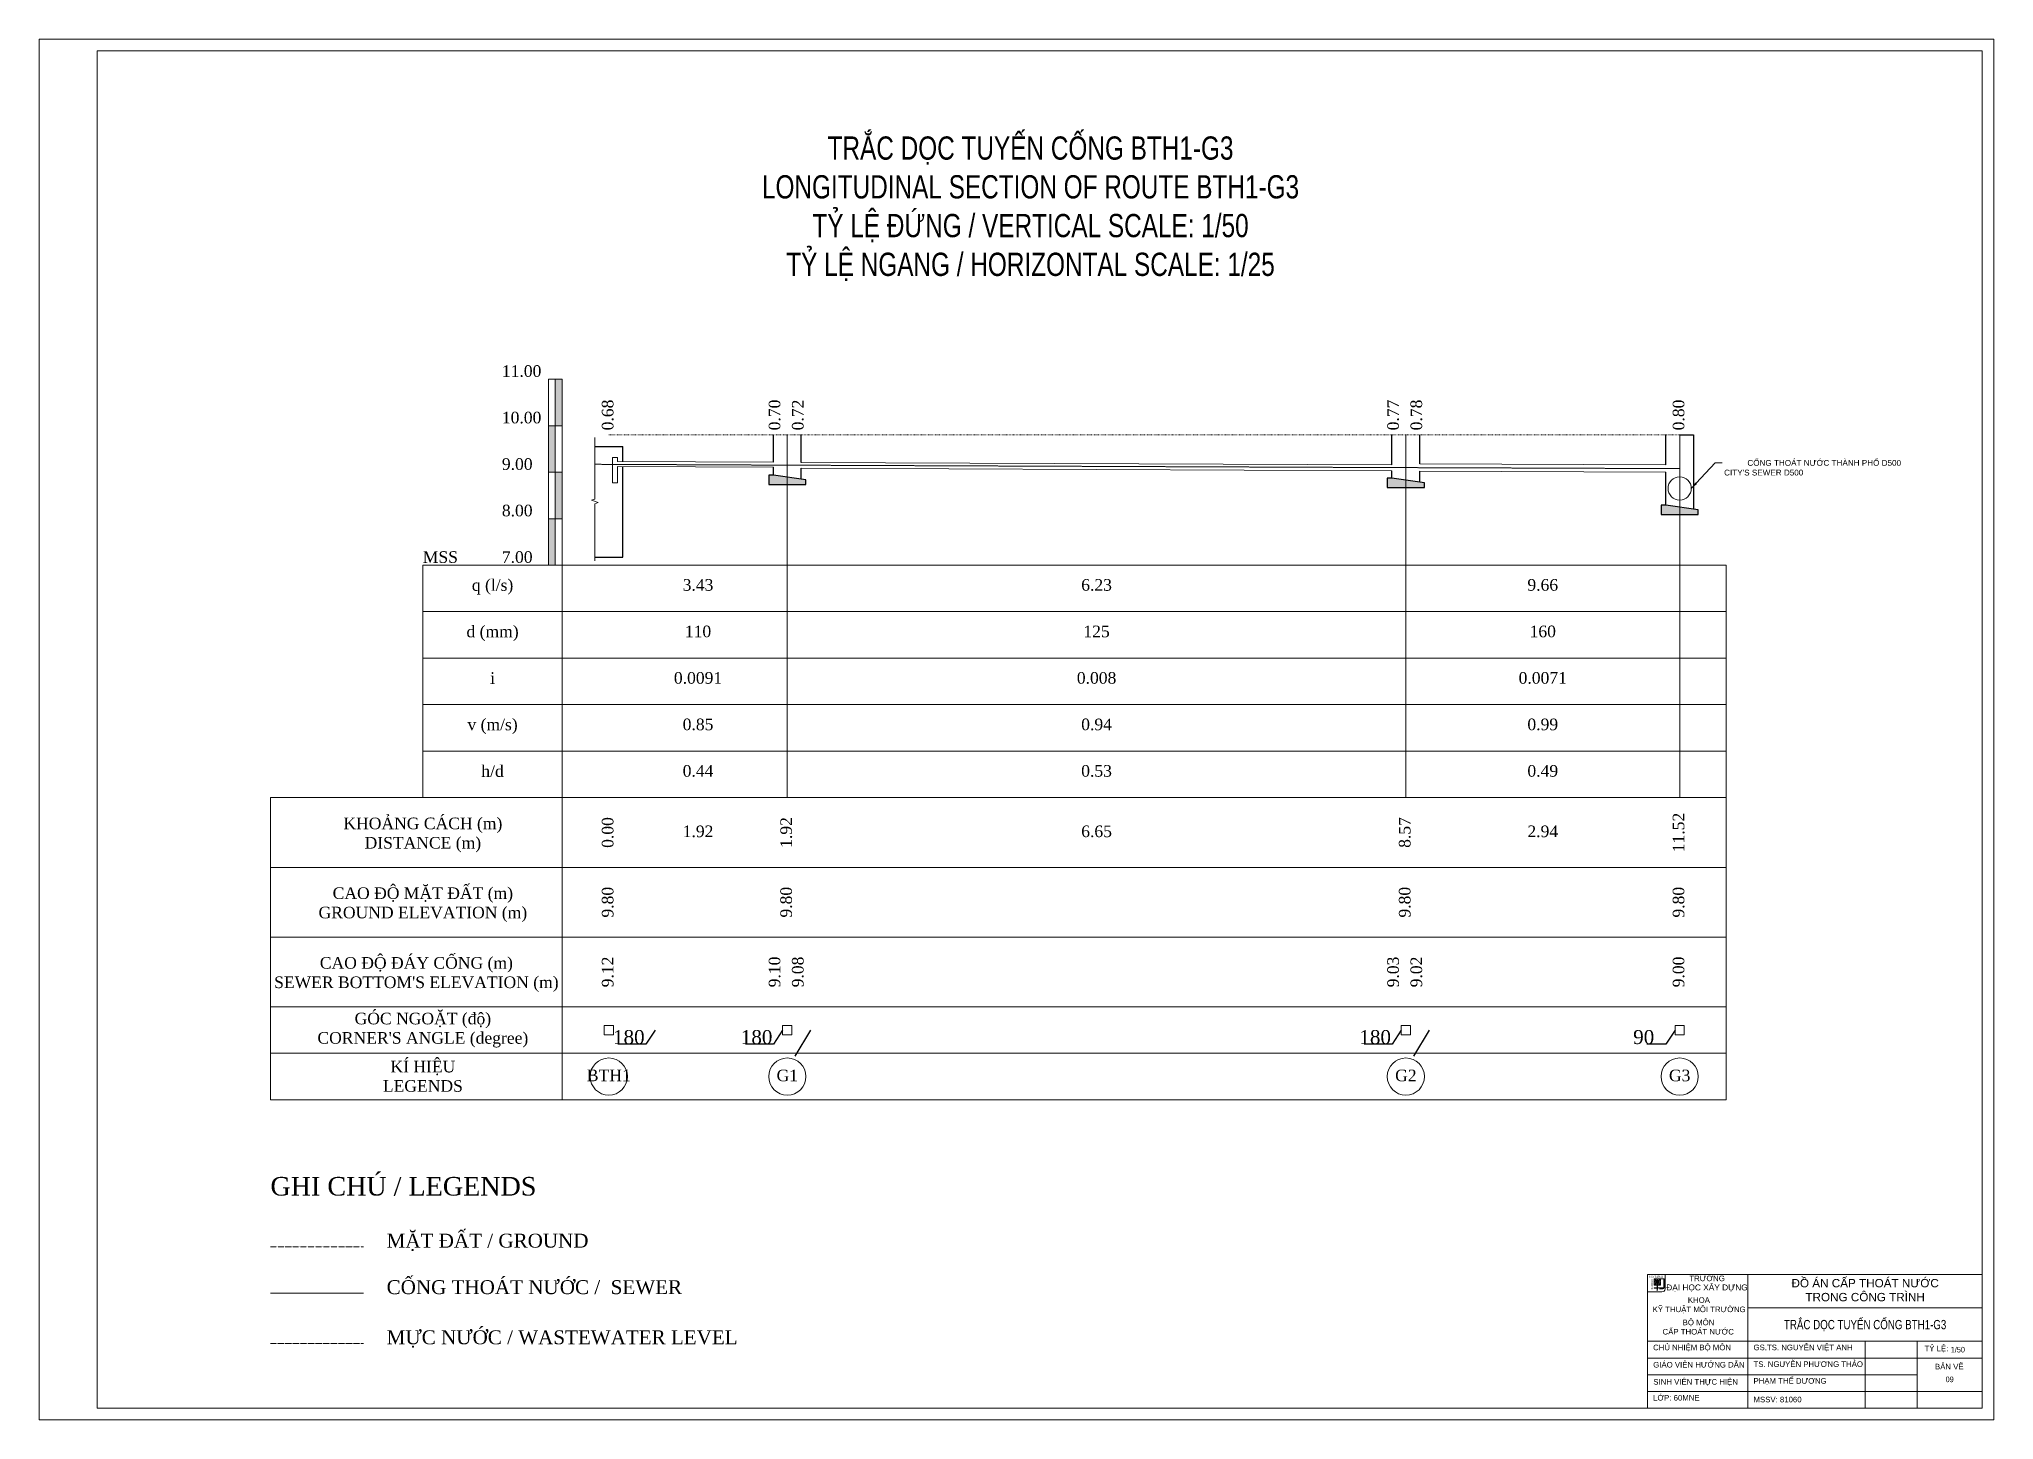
# Model space of a CAD drawing. Header units: millimetres. Extents: x -819040 to 60987, y -269988 to 131461.
# Drawn here: x -104662 to -62612, y -227720 to -198020 of the extents above; entities that cross this region are included whole.
import ezdxf
from ezdxf.enums import TextEntityAlignment as Align

# ---------------------------------------------------------------- set-up
doc = ezdxf.new("R2010")
doc.units = ezdxf.units.MM
doc.linetypes.add('ACAD_ISO02W100', pattern=[15, 12, -3])
doc.linetypes.add('ACAD_ISO03W100', pattern=[30, 12, -18])
doc.layers.get('0').update_dxf_attribs({"lineweight": 9})
for name, color, linetype, lineweight in [('Chu So lieu', 101, 'Continuous', 9), ('Day cong', 1, 'Continuous', 9), ('Duong giong', 42, 'Continuous', 9), ('Duong mat nuoc', 131, 'ACAD_ISO02W100', 9), ('GHI CHU', 51, 'Continuous', 9), ('GHI CHU @ 50', 51, 'Continuous', 9), ('GIENG THAM', 92, 'Continuous', 30), ('KHUNG GIAY-A1', 7, 'Continuous', 9), ('KHUNG TEN', 7, 'Continuous', 9), ('KICH THUOC', 21, 'Continuous', 13), ('Mat dat', 46, 'ACAD_ISO03W100', 9), ('Table', 7, 'Continuous', 9), ('Thuoc ty le', 3, 'Continuous', 9)]:
    doc.layers.add(name, color=color, linetype=linetype, lineweight=lineweight)
doc.styles.add('ARIANH', font='VnArialH.TTF')
doc.styles.add('FlowHy text style', font='times.ttf', dxfattribs={"height": 2.5})
doc.styles.add('KICH THUOC', font='arial.ttf', dxfattribs={"width": 0.75})
doc.styles.get("Standard").update_dxf_attribs({"font": 'arial.ttf', "width": 0.75})
doc.styles.add('TCVN-10', font='arial.ttf', dxfattribs={"width": 0.75, "height": 10})
doc.dimstyles.new('ISO-25', dxfattribs={"dimtxt": 2.5, "dimasz": 2.5, "dimexe": 1.25, "dimexo": 0.625, "dimtad": 1, "dimtxsty": 'Standard', "dimcen": 2.5, "dimadec": 0, "dimazin": 0, "dimtfac": 1, "dimtmove": 0, "dimatfit": 3, "dimfxl": 1, "dimarcsym": 0})
doc.dimstyles.new('TCVN-2.5', dxfattribs={"dimtxt": 2.5, "dimasz": 1.2, "dimexe": 1.2, "dimexo": 0, "dimgap": 0.8, "dimtad": 1, "dimtoh": 1, "dimdec": 0, "dimzin": 0, "dimdsep": 46, "dimtxsty": 'KICH THUOC', "dimblk": 'ARCHTICK', "dimcen": 1.2, "dimdle": 1.2, "dimclrd": 31, "dimclre": 31, "dimclrt": 256, "dimadec": 0, "dimazin": 0, "dimtm": 1e-09, "dimtfac": 1, "dimtdec": 0, "dimtix": 1, "dimtofl": 0, "dimtmove": 0, "dimatfit": 2, "dimfxl": 7, "dimfxlon": 1, "dimtolj": 1, "dimtzin": 0, "dimlwd": -1, "dimlwe": -1, "dimarcsym": 1})

msp = doc.modelspace()

# ---------------------------------------------------------------- texts
at = {"layer": 'Chu So lieu', "style": 'FlowHy text style'}
for s, insert, char_height, width, attachment_point in [('11.00', (-94707.3, -205034.9), 250, 300, 1), ('10.00', (-94707.3, -206034.9), 250, 300, 1), ('9.00', (-94707.3, -207034.9), 250, 300, 1), ('8.00', (-94707.3, -208034.9), 250, 300, 1), ('MSS', (-96407.3, -209034.9), 250, 300, 1), ('7.00', (-94707.3, -209034.9), 250, 300, 1), ('q (l/s)', (-94907.3, -209802.5), 250, 3000, 5), ('3.43', (-90487.3, -209762.4), 250, 3840, 5), ('6.23', (-81914.3, -209762.4), 250, 13306, 5), ('9.66', (-72316.3, -209762.4), 250, 5890, 5), ('d (mm)', (-94907.3, -210802.5), 250, 3000, 5), ('110', (-90487.3, -210762), 250, 3840, 5), ('125', (-81914.3, -210762), 250, 13306, 5), ('160', (-72316.3, -210762), 250, 5890, 5), ('i', (-94907.3, -211763), 250, 3000, 5), ('0.0091', (-90487.3, -211762.4), 250, 3840, 5), ('0.008', (-81914.3, -211762.4), 250, 13306, 5), ('0.0071', (-72316.3, -211762.4), 250, 5890, 5), ('v (m/s)', (-94907.3, -212802.5), 250, 3000, 5), ('0.85', (-90487.3, -212762.4), 250, 3840, 5), ('0.94', (-81914.3, -212762.4), 250, 13306, 5), ('0.99', (-72316.3, -212762.4), 250, 5890, 5), ('h/d', (-94907.3, -213765.5), 250, 3000, 5), ('0.44', (-90487.3, -213762.4), 250, 3840, 5), ('0.53', (-81914.3, -213762.4), 250, 13306, 5), ('0.49', (-72316.3, -213762.4), 250, 5890, 5), ('KHOẢNG CÁCH (m)\\PDISTANCE (m)', (-96406.9, -215138.8), 250, 5500, 5), ('1.92', (-90487.3, -215062.4), 250, 3840, 5), ('6.65', (-81914.3, -215062.4), 250, 13306, 5), ('2.94', (-72316.3, -215062.4), 250, 5890, 5), ('CAO ĐỘ MẶT ĐẤT (m)\\PGROUND ELEVATION (m)', (-96406.9, -216638.8), 250, 5500, 5), ("CAO ĐỘ ĐÁY CỐNG (m)\\PSEWER BOTTOM'S ELEVATION (m)", (-96546.6, -218138.8), 250, 7138.565, 5), ("GÓC NGOẶT (độ)\\PCORNER'S ANGLE (degree)", (-96406.9, -219336.3), 250, 5500, 5), ('180', (-92316.3, -219334.9), 300, 700, 1), ('180', (-89567.3, -219334.9), 300, 700, 1), ('180', (-76261.3, -219334.9), 300, 700, 1), ('90', (-70371.3, -219334.9), 300, 700, 1), ('KÍ HIỆU\\PLEGENDS', (-96406.9, -220330.2), 250, 5500, 5), ('BTH1', (-92407.3, -220309.9), 250, 800, 5), ('G1', (-88567.3, -220312.7), 250, 800, 5), ('G2', (-75261.3, -220312.7), 250, 800, 5), ('G3^M', (-69371.3, -220312.7), 250, 800, 5), ('GHI CHÚ / LEGENDS', (-99686, -222494.3), 400, 6000, 1), ('MẶT ĐẤT / GROUND', (-97186, -223714.3), 300, 10000, 1), ('CỐNG THOÁT NƯỚC /  SEWER', (-97186, -224714.3), 300, 6996.908, 1), ('MỰC NƯỚC / WASTEWATER LEVEL', (-97186, -225792.8), 300, 8011.904, 1)]:
    msp.add_mtext(s, dxfattribs=dict(at, insert=insert, char_height=char_height, width=width, attachment_point=attachment_point))
at = {"layer": 'Chu So lieu', "char_height": 250, "rotation": 90, "style": 'FlowHy text style'}
for s, insert, width, attachment_point in [('0.68', (-92557.3, -206434.9), 300, 1), ('0.70', (-88967.3, -206434.9), 300, 1), ('0.72', (-88467.3, -206434.9), 300, 1), ('0.77', (-75661.3, -206434.9), 300, 1), ('0.78', (-75161.3, -206434.9), 300, 1), ('0.80', (-69521.3, -206434.9), 300, 1), ('0.00', (-92429.7, -215084.9), 1500, 5), ('1.92', (-88589.7, -215084.9), 1500, 5), ('8.57', (-75283.7, -215084.9), 1500, 5), ('11.52', (-69393.7, -215084.9), 1500, 5), ('9.80', (-92429.7, -216584.9), 1500, 5), ('9.80', (-88589.7, -216584.9), 1500, 5), ('9.80', (-75283.7, -216584.9), 1500, 5), ('9.80', (-69393.7, -216584.9), 1500, 5), ('9.12', (-92429.7, -218084.9), 1500, 5), ('9.10', (-88839.7, -218084.9), 1500, 5), ('9.08', (-88339.7, -218084.9), 1500, 5), ('9.03', (-75533.7, -218084.9), 1500, 5), ('9.02', (-75033.7, -218084.9), 1500, 5), ('9.00', (-69393.7, -218084.9), 1500, 5)]:
    msp.add_mtext(s, dxfattribs=dict(at, insert=insert, width=width, attachment_point=attachment_point))
at = {"layer": 'GHI CHU @ 50', "insert": (-83335.2, -201668.8), "char_height": 500, "attachment_point": 5, "style": 'TCVN-10'}
msp.add_mtext_dynamic_manual_height_columns('TRẮC DỌC TUYẾN CỐNG BTH1-G3\\PLONGITUDINAL SECTION OF ROUTE BTH1-G3\\PTỶ LỆ ĐỨNG / VERTICAL SCALE: 1/50\\PTỶ LỆ NGANG / HORIZONTAL SCALE: 1/25', width=21002.742, gutter_width=2500, heights=[0], dxfattribs=at)
at = {"layer": 'GHI CHU @ 50', "insert": (-68414.8, -207072.5), "char_height": 125, "attachment_point": 1, "style": 'KICH THUOC'}
msp.add_mtext("{\\W1;^ICỐNG THOÁT NƯỚC THÀNH PHỐ D500\\PCITY'S SEWER D500}", dxfattribs=at)

# ---------------------------------------------------------------- blocks, each defined once
blk = doc.blocks.new('*U281')
at = {"layer": 'KHUNG TEN'}
for p, q in [((0, 2880), (-7200, 2880)), ((-7200, 0), (-7200, 2880)), ((-6824, 2880), (-7200, 2880)), ((-7200, 2503), (-7200, 2880)), ((-6994, 2589), (-7058, 2589)), ((-7058, 2582), (-7058, 2589)), ((-6994, 2589), (-7058, 2589)), ((-7058, 2583), (-7058, 2589)), ((-6994, 2588), (-7058, 2588)), ((-7058, 2582), (-7058, 2588)), ((-6994, 2583), (-7058, 2583)), ((-6994, 2582), (-7058, 2582)), ((-6994, 2582), (-7058, 2582)), ((-6993, 2589), (-7057, 2589)), ((-7057, 2583), (-7057, 2589)), ((-6993, 2583), (-7057, 2583)), ((-7056, 2782), (-7005, 2782)), ((-7056, 2777), (-7056, 2782)), ((-7056, 2782), (-7005, 2782)), ((-7056, 2778), (-7056, 2782)), ((-7056, 2782), (-7005, 2782)), ((-7056, 2777), (-7056, 2782)), ((-7056, 2781), (-7006, 2781)), ((-7056, 2777), (-7056, 2781)), ((-7056, 2778), (-6997, 2720)), ((-7055, 2732), (-7056, 2778)), ((-7056, 2777), (-6998, 2719)), ((-7056, 2731), (-7056, 2777)), ((-7056, 2777), (-6998, 2719)), ((-7056, 2731), (-7056, 2777)), ((-7056, 2777), (-6998, 2719)), ((-7056, 2731), (-7056, 2777)), ((-7056, 2655), (-6998, 2714)), ((-7056, 2656), (-6997, 2714)), ((-7056, 2656), (-6998, 2714)), ((-7056, 2655), (-6998, 2713)), ((-7055, 2703), (-7056, 2656)), ((-7056, 2702), (-7056, 2655)), ((-7056, 2702), (-7056, 2655)), ((-7056, 2702), (-7056, 2656)), ((-7056, 2656), (-7056, 2652)), ((-7056, 2656), (-7056, 2651)), ((-7056, 2655), (-7056, 2651)), ((-7056, 2655), (-7056, 2651)), ((-7056, 2652), (-7005, 2652)), ((-7056, 2651), (-7005, 2651)), ((-7056, 2651), (-7006, 2651)), ((-7056, 2651), (-7005, 2651)), ((-7052, 2782), (-6994, 2724)), ((-7052, 2782), (-6994, 2724)), ((-7052, 2781), (-6994, 2723)), ((-7052, 2651), (-6994, 2709)), ((-7052, 2651), (-6994, 2709)), ((-7052, 2651), (-6994, 2709)), ((-7051, 2782), (-6993, 2724)), ((-7051, 2720), (-7044, 2716)), ((-7051, 2712), (-7044, 2716)), ((-7051, 2652), (-6993, 2710)), ((-7050, 2721), (-7044, 2716)), ((-7050, 2721), (-7043, 2717)), ((-7050, 2721), (-7044, 2716)), ((-7050, 2713), (-7043, 2717)), ((-7050, 2712), (-7044, 2716)), ((-7050, 2712), (-7044, 2716)), ((-6998, 2719), (-7049, 2719)), ((-6997, 2720), (-7048, 2720)), ((-6998, 2719), (-7048, 2719)), ((-6998, 2719), (-7048, 2719)), ((-6998, 2714), (-7048, 2714)), ((-6998, 2714), (-7048, 2714)), ((-6998, 2713), (-7048, 2713)), ((-6997, 2714), (-7047, 2714)), ((-6995, 2774), (-6991, 2769)), ((-6995, 2774), (-6991, 2769)), ((-6994, 2775), (-6990, 2770)), ((-6994, 2774), (-6991, 2769)), ((-6994, 2724), (-6994, 2770)), ((-6994, 2723), (-6994, 2770)), ((-6994, 2724), (-6994, 2770)), ((-6994, 2529), (-6994, 2709)), ((-6994, 2529), (-6994, 2709)), ((-6994, 2529), (-6994, 2709)), ((-6994, 2657), (-6991, 2661)), ((-6994, 2657), (-6991, 2661)), ((-6994, 2657), (-6991, 2660)), ((-6985, 2574), (-6994, 2529)), ((-6986, 2574), (-6994, 2529)), ((-6985, 2574), (-6994, 2529)), ((-6993, 2724), (-6993, 2771)), ((-6993, 2530), (-6993, 2710)), ((-6993, 2658), (-6990, 2661)), ((-6985, 2575), (-6993, 2530)), ((-6987, 2774), (-6991, 2769)), ((-6988, 2774), (-6991, 2769)), ((-6987, 2774), (-6991, 2769)), ((-6991, 2661), (-6985, 2655)), ((-6991, 2661), (-6985, 2655)), ((-6991, 2660), (-6986, 2655)), ((-6987, 2775), (-6990, 2770)), ((-6990, 2661), (-6985, 2656)), ((-6930, 2782), (-6988, 2724)), ((-6930, 2782), (-6988, 2724)), ((-6930, 2781), (-6988, 2723)), ((-6988, 2724), (-6988, 2770)), ((-6988, 2723), (-6988, 2770)), ((-6988, 2724), (-6988, 2770)), ((-6930, 2651), (-6988, 2709)), ((-6988, 2560), (-6988, 2709)), ((-6930, 2651), (-6988, 2709)), ((-6988, 2560), (-6988, 2709)), ((-6930, 2651), (-6988, 2709)), ((-6988, 2560), (-6988, 2709)), ((-6929, 2782), (-6987, 2724)), ((-6987, 2724), (-6987, 2771)), ((-6929, 2652), (-6987, 2710)), ((-6987, 2561), (-6987, 2710)), ((-6926, 2777), (-6984, 2719)), ((-6926, 2777), (-6984, 2719)), ((-6925, 2777), (-6984, 2719)), ((-6984, 2719), (-6937, 2719)), ((-6984, 2719), (-6938, 2719)), ((-6984, 2719), (-6937, 2719)), ((-6926, 2655), (-6984, 2714)), ((-6984, 2714), (-6937, 2714)), ((-6925, 2656), (-6984, 2714)), ((-6984, 2714), (-6937, 2714)), ((-6926, 2655), (-6984, 2713)), ((-6984, 2713), (-6938, 2713)), ((-6925, 2778), (-6983, 2720)), ((-6983, 2720), (-6937, 2720)), ((-6925, 2656), (-6983, 2714)), ((-6983, 2714), (-6937, 2714)), ((-6977, 2781), (-6847, 2781)), ((-6977, 2651), (-6926, 2651)), ((-6976, 2782), (-6847, 2782)), ((-6976, 2782), (-6846, 2782)), ((-6976, 2782), (-6847, 2782)), ((-6976, 2652), (-6925, 2652)), ((-6976, 2651), (-6926, 2651)), ((-6976, 2651), (-6925, 2651)), ((-6865, 2591), (-6960, 2591)), ((-6865, 2591), (-6960, 2591)), ((-6864, 2592), (-6959, 2592)), ((-6865, 2591), (-6959, 2591)), ((-6888, 2575), (-6942, 2571)), ((-6888, 2575), (-6942, 2571)), ((-6888, 2575), (-6942, 2571)), ((-6872, 2571), (-6942, 2571)), ((-6872, 2571), (-6942, 2571)), ((-6872, 2571), (-6942, 2571)), ((-6887, 2576), (-6941, 2571)), ((-6871, 2571), (-6941, 2571)), ((-6934, 2720), (-6938, 2716)), ((-6934, 2720), (-6938, 2716)), ((-6933, 2720), (-6938, 2717)), ((-6938, 2717), (-6933, 2713)), ((-6938, 2716), (-6934, 2713)), ((-6938, 2716), (-6934, 2713)), ((-6933, 2721), (-6937, 2717)), ((-6937, 2717), (-6933, 2714)), ((-6926, 2777), (-6926, 2782)), ((-6926, 2777), (-6926, 2781)), ((-6926, 2731), (-6926, 2777)), ((-6926, 2731), (-6926, 2777)), ((-6926, 2702), (-6926, 2655)), ((-6926, 2702), (-6926, 2655)), ((-6926, 2655), (-6926, 2651)), ((-6926, 2655), (-6926, 2651)), ((-6925, 2778), (-6925, 2782)), ((-6925, 2777), (-6925, 2782)), ((-6925, 2732), (-6925, 2778)), ((-6925, 2731), (-6925, 2777)), ((-6925, 2703), (-6925, 2656)), ((-6925, 2702), (-6925, 2656)), ((-6925, 2656), (-6925, 2652)), ((-6925, 2656), (-6925, 2651)), ((-6847, 2782), (-6847, 2595)), ((-6847, 2782), (-6847, 2595)), ((-6847, 2781), (-6847, 2595)), ((-6846, 2782), (-6846, 2596)), ((-6824, 2880), (-6824, 2570)), ((-5040, 0), (-5040, 2880)), ((0, 2160), (0, 2880)), ((-6890, 2503), (-7200, 2503)), ((0, 2160), (-5040, 2160)), ((0, 1440), (0, 2160)), ((-7200, 1440), (0, 1440)), ((-2520, 0), (-2520, 1440)), ((-1401, 0), (-1401, 1440)), ((0, 1080), (0, 1440)), ((-7200, 1080), (0, 1080)), ((0, 360), (0, 1080)), ((-7200, 720), (-1401, 720)), ((-7200, 360), (0, 360)), ((-5040, 0), (-7200, 0)), ((-2520, 0), (-5040, 0)), ((-1440, 0), (-2520, 0)), ((0, 0), (-1440, 0)), ((0, 0), (0, 360))]:
    blk.add_line(p, q, dxfattribs=at)
for points in [[(0, 0), (0, 1440), (-7200, 1440), (-7200, 0)], [(-7200, 0), (0, 0)]]:
    blk.add_lwpolyline(points, dxfattribs=at)
for centre, radius, start, end in [((-7044, 2731), 12.7, 182.09, 237.073), ((-7044, 2731), 12.7, 182.09, 237.073), ((-7043, 2731), 12.7, 182.09, 237.073), ((-7045, 2702), 11.7, 117.544, 179.9029), ((-7045, 2702), 11.7, 117.544, 179.9029), ((-7044, 2702), 11.7, 117.544, 179.9029), ((-7043, 2732), 12.7, 182.09, 237.073), ((-7044, 2703), 11.7, 117.544, 179.9029), ((-7006, 2770), 11.7, 0.049, 89.951), ((-7006, 2663), 11.7, 270.049, 359.951), ((-7005, 2770), 11.7, 0.049, 89.951), ((-7005, 2771), 11.7, 0.049, 89.951), ((-7005, 2770), 11.7, 0.049, 89.951), ((-7005, 2663), 11.7, 270.049, 359.951), ((-7005, 2664), 11.7, 270.049, 359.951), ((-7005, 2663), 11.7, 270.049, 359.951), ((-6976, 2770), 11.7, 90.049, 179.951), ((-6976, 2770), 11.7, 90.049, 179.951), ((-6977, 2770), 11.7, 90.049, 179.951), ((-6976, 2663), 11.7, 180.049, 269.951), ((-6977, 2663), 11.7, 180.049, 269.951), ((-6976, 2663), 11.7, 180.049, 269.951), ((-6976, 2771), 11.7, 90.049, 179.951), ((-6976, 2664), 11.7, 180.049, 269.951), ((-6960, 2563), 28.3, 89.9871, 156.3994), ((-6959, 2564), 28.3, 89.9871, 156.3994), ((-6960, 2563), 28.3, 89.9871, 156.3994), ((-6959, 2563), 28.3, 89.9871, 156.3994), ((-6938, 2731), 11.7, 270.0009, 359.9029), ((-6938, 2702), 11.7, 0.0971, 89.9991), ((-6937, 2732), 11.7, 270.0009, 359.9029), ((-6937, 2731), 11.7, 270.0009, 359.9029), ((-6937, 2731), 11.7, 270.0009, 359.9029), ((-6937, 2702), 11.7, 0.0971, 89.9991), ((-6937, 2703), 11.7, 0.0971, 89.9991), ((-6937, 2702), 11.7, 0.0971, 89.9991), ((-6890, 2569), 65.9, 270, 0), ((-6888, 2600), 24.5, 270, 339.999), ((-6888, 2599), 24.5, 270, 339.999), ((-6888, 2600), 24.5, 270, 339.999), ((-6887, 2600), 24.5, 270, 339.999), ((-6872, 2595), 24.7, 270, 0), ((-6872, 2595), 24.7, 270, 0), ((-6872, 2595), 24.7, 270, 0), ((-6871, 2596), 24.7, 270, 0)]:
    blk.add_arc(centre, radius, start, end, dxfattribs=at)
at = {"layer": 'KHUNG TEN', "style": 'ARIANH'}
for s, p in [('x   y dùng', (-7171, 2810)), ('¢', (-7128, 2809))]:
    blk.add_text(s, height=39, dxfattribs=at).set_placement(p)
blk.add_text('®¹i häc', height=39, rotation=90, dxfattribs=at).set_placement((-7085, 2551))
for s, insert, char_height, width, attachment_point in [('{\\fArial|b0|i0|c0|p34;ĐẠI HỌC XÂY DỰNG}', (-6798, 2663), 128, 7638.54, 1), ('{\\fArial|b0|i0|c0|p34;TRƯỜNG}', (-6301, 2854), 120, 7638.54, 1), ('{\\fArial|b0|i0|c0|p34;ĐỒ ÁN CẤP THOÁT NƯỚC\\PTRONG CÔNG TRÌNH}', (-2520, 2540), 180, 5040, 5), ('\\pi796.03087;{\\fArial|b0|i0|c0|p34;KHOA\\P\\pi38.66388;KỸ THUẬT MÔI TRƯỜNG }', (-7130, 2388), 120, 2055.12, 1), ('\\pi657.88068;{\\fArial|b0|i0|c0|p34;BỘ MÔN \\P\\pi224.82474;CẤP THOÁT NƯỚC}', (-7102, 1907), 120, 1969.62, 1), ('{\\fArial|b0|i0|c0|p34;CHỦ NHIỆM BỘ MÔN}', (-7081, 1369), 120, 2368.22, 1), ('{\\fArial|b0|i0|c0|p34;GS.TS. NGUYỄN VIỆT ANH}', (-4921, 1369), 120, 2368.22, 1), ('{\\fArial|b0|i0|c0|p34;TỶ LỆ:}', (-1243, 1348), 120, 1287.18, 1), ('{\\fArial|b0|i0|c0|p34;GIÁO VIÊN HƯỚNG DẪN}', (-7078, 997), 120, 2368.22, 1), ('{\\fArial|b0|i0|c0|p34;TS. NGUYỄN PHƯƠNG THẢO}', (-4921, 1009), 120, 2537.36, 1), ('{\\fArial|b0|i0|c0|p34;BẢN VẼ }', (-1017, 956), 120, 1287.18, 1), ('{\\fArial|b0|i0|c0|p34;SINH VIÊN THỰC HIỆN}', (-7076, 628), 120, 2368.22, 1), ('{\\fArial|b0|i0|c0|p34;PHẠM THẾ DƯƠNG}', (-4921, 649), 120, 2368.22, 1), ('L{\\fArial|b0|i0|c0|p34;Ớ}P: 60MNE', (-7081, 286), 120, 2368.22, 1), ('MSSV: 81060', (-4921, 248), 120, 2368.22, 1)]:
    blk.add_mtext(s, dxfattribs=dict(at, insert=insert, char_height=char_height, width=width, attachment_point=attachment_point))
at = {"layer": 'KHUNG TEN', "width": 0.75}
blk.add_attdef('TEN_BAN_VE', text='', height=200, dxfattribs=at).set_placement((-2520, 1800), align=Align.MIDDLE_CENTER)
at = {"layer": 'KHUNG TEN', "style": 'TCVN-10', "width": 0.75}
for tag, p in [('TY_LE', (-679, 1201)), ('STT', (-789, 561)), ('NGAY_HOAN_THANH', (-1271, 121))]:
    blk.add_attdef(tag, p, '', height=120, dxfattribs=at)
blk = doc.blocks.new('_ArchTick')
at = {"color": 0, "linetype": 'ByBlock', "const_width": 0.15}
blk.add_lwpolyline([(-0.5, -0.5), (0.5, 0.5)], dxfattribs=at)

# ---------------------------------------------------------------- hatches: boundary and pattern name
at = {"layer": 'Table'}
for points in [[(-93557.3, -206334.9), (-93407.3, -206334.9), (-93407.3, -205334.9), (-93557.3, -205334.9)], [(-93707.3, -207334.9), (-93557.3, -207334.9), (-93557.3, -206334.9), (-93707.3, -206334.9)], [(-93557.3, -208334.9), (-93407.3, -208334.9), (-93407.3, -207334.9), (-93557.3, -207334.9)], [(-88867.3, -207400.9), (-88967.3, -207400.9), (-88967.3, -207600.9), (-88167.3, -207600.9), (-88167.3, -207500.9)], [(-75561.3, -207464.9), (-75661.3, -207464.9), (-75661.3, -207664.9), (-74861.3, -207664.9), (-74861.3, -207564.9)], [(-69671.3, -208044.1), (-69771.3, -208044.1), (-69771.3, -208244.1), (-68971.3, -208244.1), (-68971.3, -208144.1)], [(-93707.3, -209334.9), (-93557.3, -209334.9), (-93557.3, -208334.9), (-93707.3, -208334.9)]]:
    msp.add_hatch(color=256, dxfattribs=at).paths.add_polyline_path(points)

# ---------------------------------------------------------------- linework, layer by layer
at = {"layer": 'Day cong'}
for p, q in [((-92328.8, -207016.8), (-92328.8, -207563.5)), ((-92328.8, -207016.8), (-92218.8, -207016.8)), ((-92218.8, -207016.8), (-92218.8, -207105.7)), ((-92218.8, -207105.7), (-88867.3, -207120.5)), ((-92218.8, -207215.7), (-88867.3, -207230.5)), ((-92218.8, -207215.7), (-92218.8, -207563.5)), ((-88267.3, -207127.1), (-75561.3, -207177.7)), ((-88267.3, -207252.1), (-75561.3, -207302.7)), ((-74961.3, -207155.9), (-69671.3, -207174.8)), ((-92328.8, -207563.5), (-92219, -207563.5)), ((-74961.3, -207315.9), (-69671.3, -207334.8)), ((-99686, -224994.3), (-97686, -224994.3))]:
    msp.add_line(p, q, dxfattribs=at)
for centre, radius in [((-69371.3, -207684.9), 250), ((-92407.3, -220334.9), 400), ((-88567.3, -220334.9), 400), ((-75261.3, -220334.9), 400), ((-69371.3, -220334.9), 400)]:
    msp.add_circle(centre, radius, dxfattribs=at)
at = {"layer": 'Duong giong'}
for p, q in [((-88567.3, -214334.9), (-88567.3, -206534.9)), ((-75261.3, -214334.9), (-75261.3, -206534.9)), ((-69371.3, -214334.9), (-69371.3, -206534.9))]:
    msp.add_line(p, q, dxfattribs=at)
at = {"layer": 'Duong mat nuoc'}
for p, q in [((-92707.3, -207165.5), (-88567.3, -207183.9)), ((-88567.3, -207183.9), (-75261.3, -207236.9)), ((-75261.3, -207236.9), (-69371.3, -207257.9))]:
    msp.add_line(p, q, dxfattribs=at)
at = {"layer": 'Duong mat nuoc', "ltscale": 0.5}
msp.add_line((-99686, -226072.8), (-97686, -226072.8), dxfattribs=at)
at = {"layer": 'GHI CHU'}
msp.add_circle((-84028.6, -214334.9), 55653.4, dxfattribs=at)
at = {"layer": 'GIENG THAM'}
for p, q in [((-92707.3, -206784.9), (-92107.3, -206784.9)), ((-92107.3, -207106.2), (-92107.3, -206784.9)), ((-88867.3, -207120.5), (-88867.3, -206534.9)), ((-88267.3, -207127.1), (-88267.3, -206534.9)), ((-75561.3, -207177.7), (-75561.3, -206534.9)), ((-74961.3, -207155.9), (-74961.3, -206534.9)), ((-69671.3, -207174.8), (-69671.3, -206534.9)), ((-69371.3, -206534.9), (-69071.3, -206534.9)), ((-69071.3, -206534.9), (-69071.3, -208129.8)), ((-92107.3, -209165.2), (-92107.3, -207216.2)), ((-88867.3, -207400.9), (-88867.3, -207230.5)), ((-88267.3, -207486.6), (-88267.3, -207252.1)), ((-75561.3, -207464.9), (-75561.3, -207302.7)), ((-88867.3, -207400.9), (-88967.3, -207400.9)), ((-88967.3, -207400.9), (-88967.3, -207600.9)), ((-88967.3, -207600.9), (-88167.3, -207600.9)), ((-88167.3, -207500.9), (-88867.3, -207400.9)), ((-88167.3, -207600.9), (-88167.3, -207500.9)), ((-75561.3, -207464.9), (-75661.3, -207464.9)), ((-75661.3, -207464.9), (-75661.3, -207664.9)), ((-75661.3, -207664.9), (-74861.3, -207664.9)), ((-74861.3, -207564.9), (-75561.3, -207464.9)), ((-74961.3, -207550.6), (-74961.3, -207315.9)), ((-74861.3, -207664.9), (-74861.3, -207564.9)), ((-69671.3, -208044.1), (-69671.3, -207334.8)), ((-69671.3, -208044.1), (-69771.3, -208044.1)), ((-69771.3, -208044.1), (-69771.3, -208244.1)), ((-68971.3, -208144.1), (-69671.3, -208044.1)), ((-68971.3, -208244.1), (-68971.3, -208144.1)), ((-69771.3, -208244.1), (-68971.3, -208244.1)), ((-92707.3, -209165.2), (-92107.3, -209165.2))]:
    msp.add_line(p, q, dxfattribs=at)
at = {"layer": 'KHUNG GIAY-A1'}
for points in [[(-104661.9, -198019.7), (-62611.9, -198019.7), (-62611.9, -227719.7), (-104661.9, -227719.7)], [(-103411.9, -198269.7), (-62861.9, -198269.7), (-62861.9, -227469.7), (-103411.9, -227469.7)]]:
    msp.add_lwpolyline(points, close=True, dxfattribs=at)
at = {"layer": 'KICH THUOC', "linetype": 'Continuous'}
msp.add_lwpolyline([(-92707.3, -206591.5), (-92707.3, -207914.9), (-92776, -207939.9), (-92638.6, -207989.9), (-92707.3, -208014.9), (-92707.3, -209243.2)], dxfattribs=at)
at = {"layer": 'Mat dat'}
for p, q in [((-92407.3, -206534.9), (-88567.3, -206534.9)), ((-88567.3, -206534.9), (-75261.3, -206534.9)), ((-75261.3, -206534.9), (-69371.3, -206534.9))]:
    msp.add_line(p, q, dxfattribs=at)
at = {"layer": 'Mat dat', "ltscale": 0.5}
msp.add_line((-99686, -223994.3), (-97686, -223994.3), dxfattribs=at)
at = {"layer": 'Table'}
for p, q in [((-93407.3, -205334.9), (-93557.3, -205334.9)), ((-93557.3, -205334.9), (-93557.3, -206334.9)), ((-93407.3, -206334.9), (-93407.3, -205334.9)), ((-93557.3, -206334.9), (-93707.3, -206334.9)), ((-93707.3, -206334.9), (-93707.3, -207334.9)), ((-93557.3, -207334.9), (-93557.3, -206334.9)), ((-93557.3, -206334.9), (-93407.3, -206334.9)), ((-93707.3, -207334.9), (-93557.3, -207334.9)), ((-93407.3, -207334.9), (-93557.3, -207334.9)), ((-93557.3, -207334.9), (-93557.3, -208334.9)), ((-93407.3, -208334.9), (-93407.3, -207334.9)), ((-93557.3, -208334.9), (-93707.3, -208334.9)), ((-93707.3, -208334.9), (-93707.3, -209334.9)), ((-93557.3, -209334.9), (-93557.3, -208334.9)), ((-93557.3, -208334.9), (-93407.3, -208334.9)), ((-96407.3, -214334.9), (-96407.3, -209334.9)), ((-96407.3, -209334.9), (-68371.3, -209334.9)), ((-93707.3, -209334.9), (-93557.3, -209334.9)), ((-93407.3, -220834.9), (-93407.3, -209334.9)), ((-68371.3, -220834.9), (-68371.3, -209334.9)), ((-96407.3, -210334.9), (-68371.3, -210334.9)), ((-96407.3, -211334.9), (-68371.3, -211334.9)), ((-96407.3, -212334.9), (-68371.3, -212334.9)), ((-96407.3, -213334.9), (-68371.3, -213334.9)), ((-99686, -214334.9), (-68371.3, -214334.9)), ((-99686, -220834.9), (-99686, -214334.9)), ((-99686, -215834.9), (-68371.3, -215834.9)), ((-99686, -217334.9), (-68371.3, -217334.9)), ((-99686, -218834.9), (-68371.3, -218834.9)), ((-92307.3, -219234.9), (-92507.3, -219234.9)), ((-92507.3, -219234.9), (-92507.3, -219434.9)), ((-92507.3, -219434.9), (-92307.3, -219434.9)), ((-92307.3, -219434.9), (-92307.3, -219234.9)), ((-88467.3, -219234.9), (-88667.3, -219234.9)), ((-88667.3, -219234.9), (-88667.3, -219434.9)), ((-88667.3, -219434.9), (-88467.3, -219434.9)), ((-88467.3, -219434.9), (-88467.3, -219234.9)), ((-75161.3, -219234.9), (-75361.3, -219234.9)), ((-75361.3, -219234.9), (-75361.3, -219434.9)), ((-75361.3, -219434.9), (-75161.3, -219434.9)), ((-75161.3, -219434.9), (-75161.3, -219234.9)), ((-69271.3, -219234.9), (-69471.3, -219234.9)), ((-69471.3, -219234.9), (-69471.3, -219434.9)), ((-69471.3, -219434.9), (-69271.3, -219434.9)), ((-69271.3, -219434.9), (-69271.3, -219234.9)), ((-99686, -219834.9), (-68371.3, -219834.9)), ((-99686, -220834.9), (-68371.3, -220834.9))]:
    msp.add_line(p, q, dxfattribs=at)
at = {"layer": 'Thuoc ty le'}
for p, q in [((-93707.3, -209334.9), (-93707.3, -205334.9)), ((-93707.3, -205334.9), (-93407.3, -205334.9)), ((-93557.3, -209334.9), (-93557.3, -205334.9)), ((-93407.3, -209334.9), (-93407.3, -205334.9))]:
    msp.add_line(p, q, dxfattribs=at)

# ---------------------------------------------------------------- block references
at = {"layer": 'GHI CHU'}
msp.add_blockref('*U281', (-62861.9, -227469.7), dxfattribs=at).add_auto_attribs({'TY_LE': '1/50', 'STT': '09', 'TEN_BAN_VE': 'TRẮC DỌC TUYẾN CỐNG BTH1-G3'})

msp.set_redraw_order([(e.dxf.handle, doc.entitydb.next_handle()) for e in msp.query("TEXT MTEXT ATTDEF DIMENSION ARC_DIMENSION")])  # texts and dimensions are drawn at this point

# ---------------------------------------------------------------- leaders
at = {"layer": 'GHI CHU @ 50', "annotation_type": 0, "has_hookline": 1, "hookline_direction": 0, "text_width": 3289.6}
msp.add_leader([(-69121.3, -207684.9), (-68604.8, -207135), (-68454.8, -207135)], dimstyle='TCVN-2.5', override={"dimscale": 50, "dimasz": 3, "dimgap": 0.8, "dimtad": 0}, dxfattribs=at)
at = {"layer": 'Table', "annotation_type": 0, "has_hookline": 1, "hookline_direction": 1}
for points, text_width in [([(-91407.3, -219334.9), (-91613.6, -219640.7), (-91615.6, -219640.7)], 596.8), ([(-88667.3, -219334.9), (-88864.6, -219640.7), (-88866.6, -219640.7)], 596.8), ([(-75361.3, -219334.9), (-75558.6, -219640.7), (-75560.6, -219640.7)], 596.8), ([(-69471.3, -219334.9), (-69668.6, -219641.5), (-69670.6, -219641.5)], 409.7)]:
    msp.add_leader(points, dimstyle='ISO-25', override={"dimasz": 2}, dxfattribs=dict(at, text_width=text_width))
at = {"layer": 'Table'}
for points in [[(-88067.3, -219334.9), (-88404.8, -219897.4)], [(-74761.3, -219334.9), (-75098.8, -219897.4)]]:
    msp.add_leader(points, dimstyle='ISO-25', override={"dimasz": 2}, dxfattribs=at)

doc.saveas('drawing.dxf')
